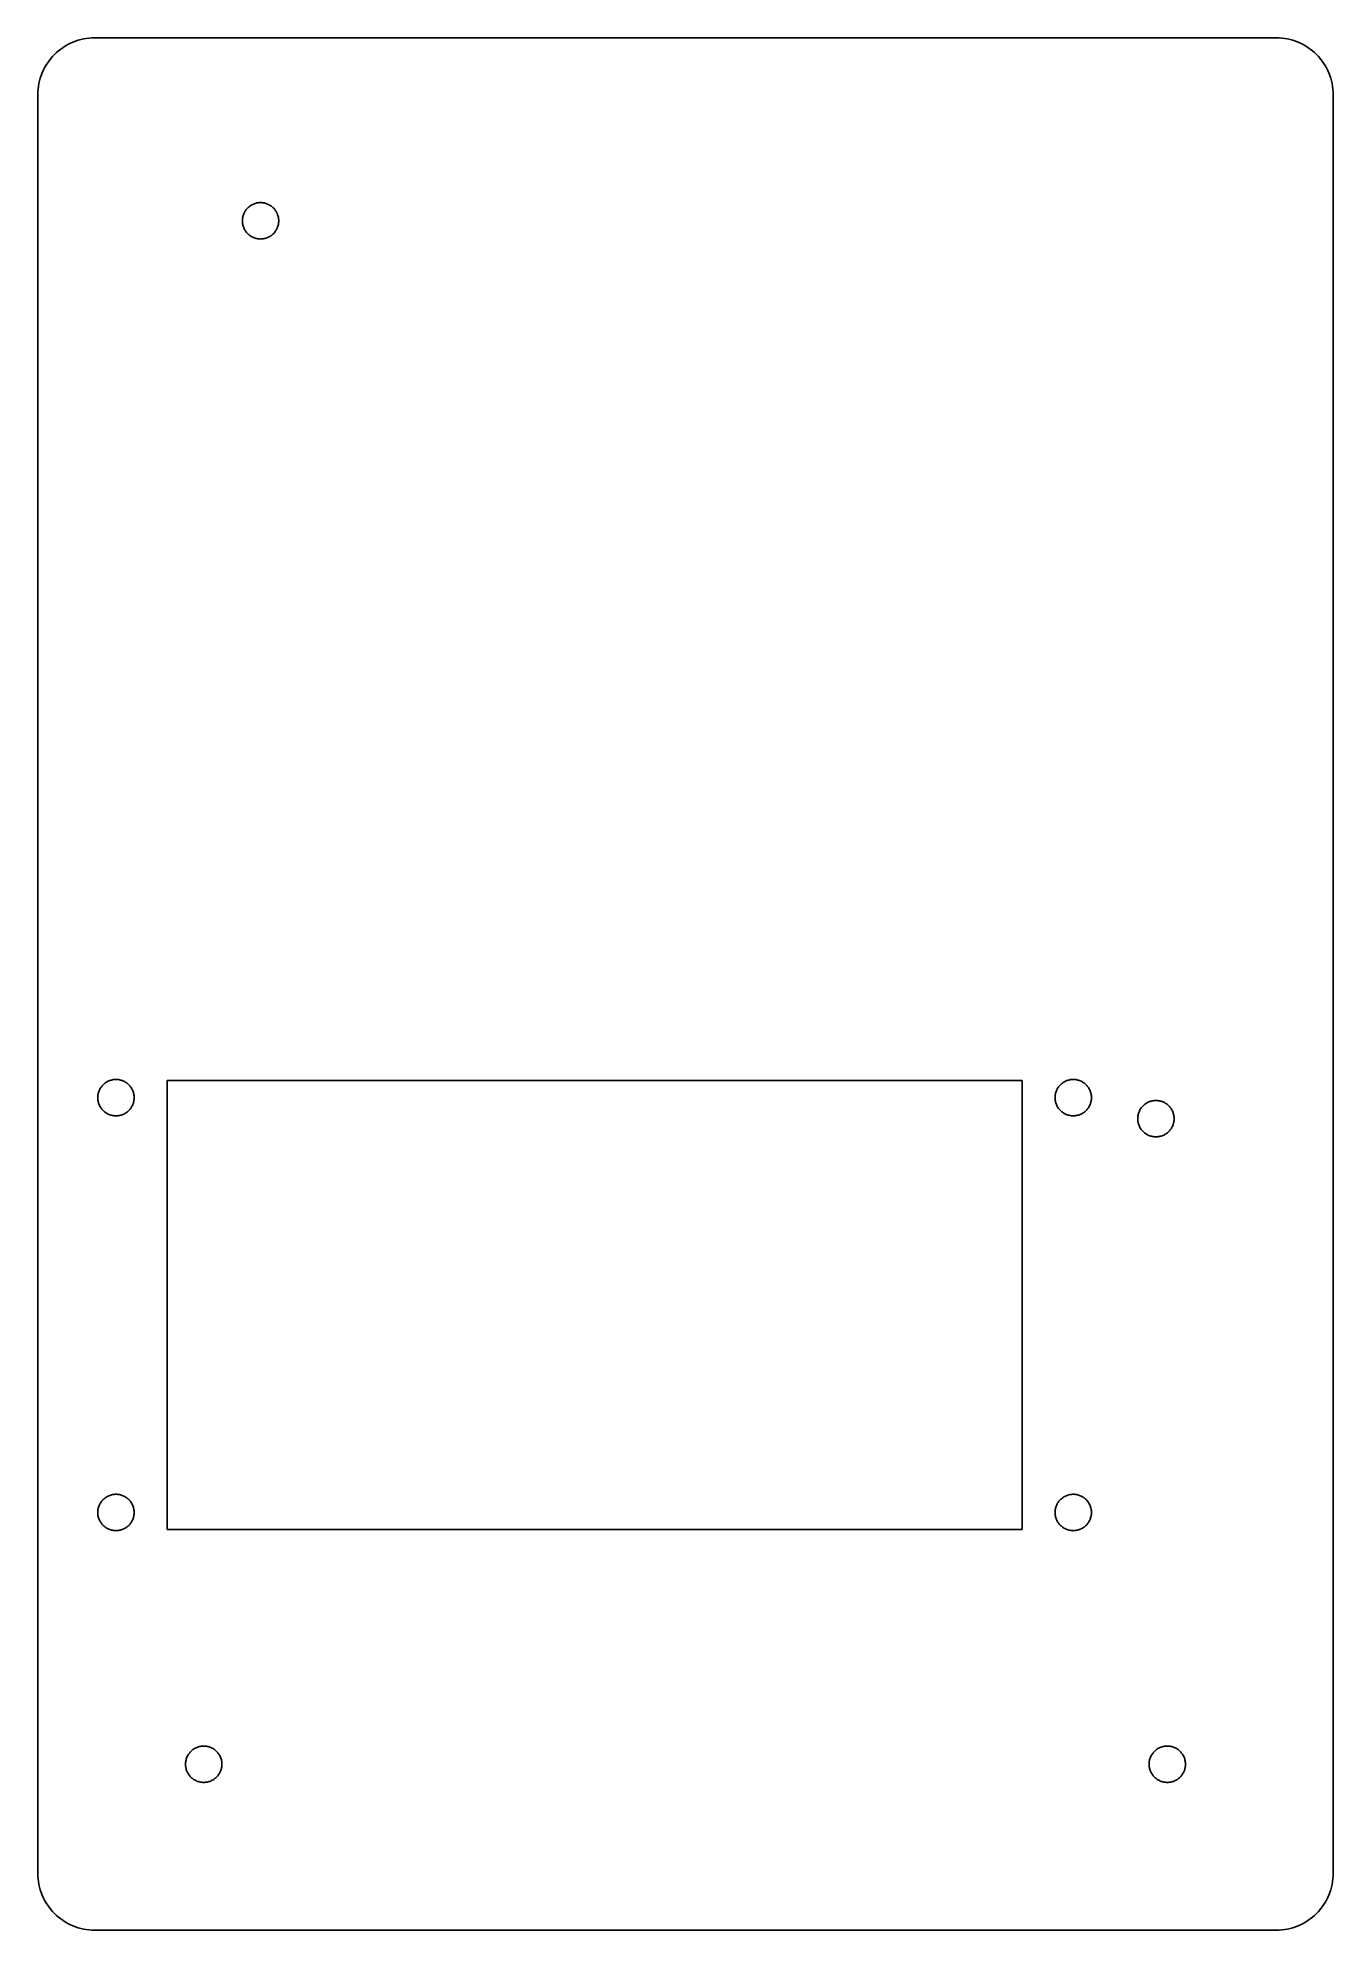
# Model space of a CAD drawing. Header units: metres. Extents: x -13 to 101, y -13 to 154.
import ezdxf

# ---------------------------------------------------------------- set-up
doc = ezdxf.new("R2010")
doc.units = ezdxf.units.M

msp = doc.modelspace()

# ---------------------------------------------------------------- linework, layer by layer
for p, q in [((-9.68445, 153.208), (-9.91341, 153.119)), ((-9.45142, 153.285), (-9.68445, 153.208)), ((-9.21489, 153.35), (-9.45142, 153.285)), ((-8.97545, 153.404), (-9.21489, 153.35)), ((-8.73364, 153.446), (-8.97545, 153.404)), ((-8.49008, 153.476), (-8.73364, 153.446)), ((-8.24533, 153.494), (-8.49008, 153.476)), ((-8, 153.5), (-8.24533, 153.494)), ((96, 153.5), (-8, 153.5)), ((96.2453, 153.494), (96, 153.5)), ((96.4901, 153.476), (96.2453, 153.494)), ((96.7336, 153.446), (96.4901, 153.476)), ((96.9754, 153.404), (96.7336, 153.446)), ((97.2149, 153.35), (96.9754, 153.404)), ((97.4514, 153.285), (97.2149, 153.35)), ((97.6844, 153.208), (97.4514, 153.285)), ((97.9134, 153.119), (97.6844, 153.208)), ((-11.8651, 151.672), (-12.016, 151.478)), ((-11.7047, 151.858), (-11.8651, 151.672)), ((-11.5355, 152.036), (-11.7047, 151.858)), ((-11.3578, 152.205), (-11.5355, 152.036)), ((-11.172, 152.365), (-11.3578, 152.205)), ((-10.9785, 152.516), (-11.172, 152.365)), ((-10.7778, 152.657), (-10.9785, 152.516)), ((-10.5705, 152.789), (-10.7778, 152.657)), ((-10.357, 152.91), (-10.5705, 152.789)), ((-10.1378, 153.02), (-10.357, 152.91)), ((-9.91341, 153.119), (-10.1378, 153.02)), ((98.1378, 153.02), (97.9134, 153.119)), ((98.357, 152.91), (98.1378, 153.02)), ((98.5705, 152.789), (98.357, 152.91)), ((98.7778, 152.657), (98.5705, 152.789)), ((98.9785, 152.516), (98.7778, 152.657)), ((99.172, 152.365), (98.9785, 152.516)), ((99.3578, 152.205), (99.172, 152.365)), ((99.5355, 152.036), (99.3578, 152.205)), ((99.7047, 151.858), (99.5355, 152.036)), ((99.8651, 151.672), (99.7047, 151.858)), ((100.016, 151.478), (99.8651, 151.672)), ((-12.7847, 149.951), (-12.8501, 149.715)), ((-12.7077, 150.184), (-12.7847, 149.951)), ((-12.6194, 150.413), (-12.7077, 150.184)), ((-12.5199, 150.638), (-12.6194, 150.413)), ((-12.4096, 150.857), (-12.5199, 150.638)), ((-12.2886, 151.071), (-12.4096, 150.857)), ((-12.1573, 151.278), (-12.2886, 151.071)), ((-12.016, 151.478), (-12.1573, 151.278)), ((100.157, 151.278), (100.016, 151.478)), ((100.289, 151.071), (100.157, 151.278)), ((100.41, 150.857), (100.289, 151.071)), ((100.52, 150.638), (100.41, 150.857)), ((100.619, 150.413), (100.52, 150.638)), ((100.708, 150.184), (100.619, 150.413)), ((100.785, 149.951), (100.708, 150.184)), ((100.85, 149.715), (100.785, 149.951)), ((-12.994, 148.745), (-13, 148.5)), ((-13, 148.5), (-13, -8)), ((-12.9759, 148.99), (-12.994, 148.745)), ((-12.9459, 149.234), (-12.9759, 148.99)), ((-12.9039, 149.475), (-12.9459, 149.234)), ((-12.8501, 149.715), (-12.9039, 149.475)), ((100.904, 149.475), (100.85, 149.715)), ((100.946, 149.234), (100.904, 149.475)), ((100.976, 148.99), (100.946, 149.234)), ((100.994, 148.745), (100.976, 148.99)), ((101, 148.5), (100.994, 148.745)), ((101, -8), (101, 148.5)), ((5.18892, 138.154), (5.22763, 138.223)), ((5.22763, 138.223), (5.26964, 138.289)), ((5.26964, 138.289), (5.31487, 138.353)), ((5.31487, 138.353), (5.36317, 138.415)), ((5.36317, 138.415), (5.41447, 138.474)), ((5.41447, 138.474), (5.46863, 138.531)), ((5.46863, 138.531), (5.5255, 138.586)), ((5.5255, 138.586), (5.58496, 138.637)), ((5.58496, 138.637), (5.64688, 138.685)), ((5.64688, 138.685), (5.71107, 138.73)), ((5.71107, 138.73), (5.77744, 138.772)), ((5.77744, 138.772), (5.84576, 138.811)), ((5.84576, 138.811), (5.91591, 138.846)), ((5.91591, 138.846), (5.9877, 138.878)), ((5.9877, 138.878), (6.06097, 138.906)), ((6.06097, 138.906), (6.13554, 138.931)), ((6.13554, 138.931), (6.21123, 138.952)), ((6.21123, 138.952), (6.28784, 138.969)), ((6.28784, 138.969), (6.36522, 138.983)), ((6.36522, 138.983), (6.44316, 138.992)), ((6.44316, 138.992), (6.52148, 138.998)), ((6.52148, 138.998), (6.59999, 139)), ((6.59999, 139), (6.6785, 138.998)), ((6.6785, 138.998), (6.75682, 138.992)), ((6.75682, 138.992), (6.83476, 138.983)), ((6.83476, 138.983), (6.91214, 138.969)), ((6.91214, 138.969), (6.98875, 138.952)), ((6.98875, 138.952), (7.06445, 138.931)), ((7.06445, 138.931), (7.13902, 138.906)), ((7.13902, 138.906), (7.21228, 138.878)), ((7.21228, 138.878), (7.28409, 138.846)), ((7.28409, 138.846), (7.35423, 138.811)), ((7.35423, 138.811), (7.42256, 138.772)), ((7.42256, 138.772), (7.48891, 138.73)), ((7.48891, 138.73), (7.55312, 138.685)), ((7.55312, 138.685), (7.61502, 138.637)), ((7.61502, 138.637), (7.67448, 138.586)), ((7.67448, 138.586), (7.73137, 138.531)), ((7.73137, 138.531), (7.78551, 138.474)), ((7.78551, 138.474), (7.83681, 138.415)), ((7.83681, 138.415), (7.88513, 138.353)), ((7.88513, 138.353), (7.93034, 138.289)), ((7.93034, 138.289), (7.97235, 138.223)), ((7.97235, 138.223), (8.01106, 138.154)), ((5, 137.4), (5.00192, 137.479)), ((5.00192, 137.321), (5, 137.4)), ((5.00192, 137.479), (5.00769, 137.557)), ((5.00769, 137.243), (5.00192, 137.321)), ((5.00769, 137.557), (5.0173, 137.635)), ((5.0173, 137.165), (5.00769, 137.243)), ((5.0173, 137.635), (5.03073, 137.712)), ((5.03073, 137.088), (5.0173, 137.165)), ((5.03073, 137.712), (5.04794, 137.789)), ((5.04794, 137.011), (5.03073, 137.088)), ((5.04794, 137.789), (5.06889, 137.864)), ((5.06889, 136.936), (5.04794, 137.011)), ((5.06889, 137.864), (5.09352, 137.939)), ((5.09352, 136.861), (5.06889, 136.936)), ((5.09352, 137.939), (5.12178, 138.012)), ((5.12178, 136.788), (5.09352, 136.861)), ((5.12178, 138.012), (5.15361, 138.084)), ((5.15361, 136.716), (5.12178, 136.788)), ((5.15361, 138.084), (5.18892, 138.154)), ((5.18892, 136.646), (5.15361, 136.716)), ((5.22763, 136.577), (5.18892, 136.646)), ((5.26964, 136.511), (5.22763, 136.577)), ((7.97235, 136.577), (7.93034, 136.511)), ((8.01106, 136.646), (7.97235, 136.577)), ((8.01106, 138.154), (8.04637, 138.084)), ((8.04637, 136.716), (8.01106, 136.646)), ((8.04637, 138.084), (8.0782, 138.012)), ((8.0782, 136.788), (8.04637, 136.716)), ((8.0782, 138.012), (8.10646, 137.939)), ((8.10646, 136.861), (8.0782, 136.788)), ((8.10646, 137.939), (8.1311, 137.864)), ((8.1311, 136.936), (8.10646, 136.861)), ((8.1311, 137.864), (8.15204, 137.789)), ((8.15204, 137.011), (8.1311, 136.936)), ((8.15204, 137.789), (8.16925, 137.712)), ((8.16925, 137.088), (8.15204, 137.011)), ((8.16925, 137.712), (8.18268, 137.635)), ((8.18268, 137.165), (8.16925, 137.088)), ((8.18268, 137.635), (8.19229, 137.557)), ((8.19229, 137.243), (8.18268, 137.165)), ((8.19229, 137.557), (8.19806, 137.479)), ((8.19806, 137.321), (8.19229, 137.243)), ((8.19806, 137.479), (8.2, 137.4)), ((8.2, 137.4), (8.19806, 137.321)), ((5.31487, 136.447), (5.26964, 136.511)), ((5.36317, 136.385), (5.31487, 136.447)), ((5.41447, 136.326), (5.36317, 136.385)), ((5.46863, 136.269), (5.41447, 136.326)), ((5.5255, 136.214), (5.46863, 136.269)), ((5.58496, 136.163), (5.5255, 136.214)), ((5.64688, 136.115), (5.58496, 136.163)), ((5.71107, 136.07), (5.64688, 136.115)), ((5.77744, 136.028), (5.71107, 136.07)), ((5.84576, 135.989), (5.77744, 136.028)), ((5.91591, 135.954), (5.84576, 135.989)), ((5.9877, 135.922), (5.91591, 135.954)), ((6.06097, 135.894), (5.9877, 135.922)), ((6.13554, 135.869), (6.06097, 135.894)), ((6.21123, 135.848), (6.13554, 135.869)), ((6.28784, 135.831), (6.21123, 135.848)), ((6.36522, 135.817), (6.28784, 135.831)), ((6.44316, 135.808), (6.36522, 135.817)), ((6.52148, 135.802), (6.44316, 135.808)), ((6.59999, 135.8), (6.52148, 135.802)), ((6.6785, 135.802), (6.59999, 135.8)), ((6.75682, 135.808), (6.6785, 135.802)), ((6.83476, 135.817), (6.75682, 135.808)), ((6.91214, 135.831), (6.83476, 135.817)), ((6.98875, 135.848), (6.91214, 135.831)), ((7.06445, 135.869), (6.98875, 135.848)), ((7.13902, 135.894), (7.06445, 135.869)), ((7.21228, 135.922), (7.13902, 135.894)), ((7.28409, 135.954), (7.21228, 135.922)), ((7.35423, 135.989), (7.28409, 135.954)), ((7.42256, 136.028), (7.35423, 135.989)), ((7.48891, 136.07), (7.42256, 136.028)), ((7.55312, 136.115), (7.48891, 136.07)), ((7.61502, 136.163), (7.55312, 136.115)), ((7.67448, 136.214), (7.61502, 136.163)), ((7.73137, 136.269), (7.67448, 136.214)), ((7.78551, 136.326), (7.73137, 136.269)), ((7.83681, 136.385), (7.78551, 136.326)), ((7.88513, 136.447), (7.83681, 136.385)), ((7.93034, 136.511), (7.88513, 136.447)), ((-7.0139, 61.5803), (-6.94756, 61.6224)), ((-6.94756, 61.6224), (-6.87923, 61.6611)), ((-6.87923, 61.6611), (-6.80908, 61.6964)), ((-6.80908, 61.6964), (-6.73729, 61.7282)), ((-6.73729, 61.7282), (-6.66402, 61.7565)), ((-6.66402, 61.7565), (-6.58945, 61.7811)), ((-6.58945, 61.7811), (-6.51376, 61.802)), ((-6.51376, 61.802), (-6.43713, 61.8192)), ((-6.43713, 61.8192), (-6.35976, 61.8327)), ((-6.35976, 61.8327), (-6.28181, 61.8423)), ((-6.28181, 61.8423), (-6.20351, 61.8481)), ((-6.20351, 61.8481), (-6.125, 61.85)), ((-6.125, 61.85), (-6.04648, 61.8481)), ((-6.04648, 61.8481), (-5.96817, 61.8423)), ((-5.96817, 61.8423), (-5.89023, 61.8327)), ((-5.89023, 61.8327), (-5.81285, 61.8192)), ((-5.81285, 61.8192), (-5.73622, 61.802)), ((-5.73622, 61.802), (-5.66054, 61.7811)), ((-5.66054, 61.7811), (-5.58597, 61.7565)), ((-5.58597, 61.7565), (-5.5127, 61.7282)), ((-5.5127, 61.7282), (-5.4409, 61.6964)), ((-5.4409, 61.6964), (-5.37076, 61.6611)), ((-5.37076, 61.6611), (-5.30243, 61.6224)), ((-5.30243, 61.6224), (-5.23608, 61.5803)), ((-1.625, 22.25), (-1.625, 61.75)), ((-1.625, 61.75), (73.625, 61.75)), ((73.625, 61.75), (73.625, 22.25)), ((77.2361, 61.5803), (77.3024, 61.6224)), ((77.3024, 61.6224), (77.3708, 61.6611)), ((77.3708, 61.6611), (77.4409, 61.6964)), ((77.4409, 61.6964), (77.5127, 61.7282)), ((77.5127, 61.7282), (77.586, 61.7565)), ((77.586, 61.7565), (77.6605, 61.7811)), ((77.6605, 61.7811), (77.7362, 61.802)), ((77.7362, 61.802), (77.8129, 61.8192)), ((77.8129, 61.8192), (77.8902, 61.8327)), ((77.8902, 61.8327), (77.9682, 61.8423)), ((77.9682, 61.8423), (78.0465, 61.8481)), ((78.0465, 61.8481), (78.125, 61.85)), ((78.125, 61.85), (78.2035, 61.8481)), ((78.2035, 61.8481), (78.2818, 61.8423)), ((78.2818, 61.8423), (78.3598, 61.8327)), ((78.3598, 61.8327), (78.4371, 61.8192)), ((78.4371, 61.8192), (78.5138, 61.802)), ((78.5138, 61.802), (78.5894, 61.7811)), ((78.5894, 61.7811), (78.664, 61.7565)), ((78.664, 61.7565), (78.7373, 61.7282)), ((78.7373, 61.7282), (78.8091, 61.6964)), ((78.8091, 61.6964), (78.8792, 61.6611)), ((78.8792, 61.6611), (78.9476, 61.6224)), ((78.9476, 61.6224), (79.0139, 61.5803)), ((-7.72499, 60.25), (-7.72307, 60.3285)), ((-7.72307, 60.1715), (-7.72499, 60.25)), ((-7.72307, 60.3285), (-7.71729, 60.4068)), ((-7.71729, 60.0932), (-7.72307, 60.1715)), ((-7.71729, 60.4068), (-7.70767, 60.4848)), ((-7.70767, 60.0152), (-7.71729, 60.0932)), ((-7.70767, 60.4848), (-7.69424, 60.5621)), ((-7.69424, 59.9379), (-7.70767, 60.0152)), ((-7.69424, 60.5621), (-7.67705, 60.6388)), ((-7.67705, 60.6388), (-7.6561, 60.7144)), ((-7.6561, 60.7144), (-7.63147, 60.789)), ((-7.63147, 60.789), (-7.6032, 60.8623)), ((-7.6032, 60.8623), (-7.57138, 60.9341)), ((-7.57138, 60.9341), (-7.53607, 61.0042)), ((-7.53607, 61.0042), (-7.49736, 61.0726)), ((-7.49736, 61.0726), (-7.45534, 61.1389)), ((-7.45534, 61.1389), (-7.41013, 61.2031)), ((-7.41013, 61.2031), (-7.36182, 61.265)), ((-7.36182, 61.265), (-7.31052, 61.3245)), ((-7.31052, 61.3245), (-7.25636, 61.3814)), ((-7.25636, 61.3814), (-7.19949, 61.4355)), ((-7.19949, 61.4355), (-7.14001, 61.4868)), ((-7.14001, 61.4868), (-7.07811, 61.5351)), ((-7.07811, 61.5351), (-7.0139, 61.5803)), ((-5.23608, 61.5803), (-5.17188, 61.5351)), ((-5.17188, 61.5351), (-5.10997, 61.4868)), ((-5.10997, 61.4868), (-5.05049, 61.4355)), ((-5.05049, 61.4355), (-4.99362, 61.3814)), ((-4.99362, 61.3814), (-4.93947, 61.3245)), ((-4.93947, 61.3245), (-4.88817, 61.265)), ((-4.88817, 61.265), (-4.83986, 61.2031)), ((-4.83986, 61.2031), (-4.79465, 61.1389)), ((-4.79465, 61.1389), (-4.75262, 61.0726)), ((-4.75262, 61.0726), (-4.71391, 61.0042)), ((-4.71391, 61.0042), (-4.6786, 60.9341)), ((-4.6786, 60.9341), (-4.64679, 60.8623)), ((-4.64679, 60.8623), (-4.61852, 60.789)), ((-4.61852, 60.789), (-4.59389, 60.7144)), ((-4.59389, 60.7144), (-4.57294, 60.6388)), ((-4.57294, 60.6388), (-4.55574, 60.5621)), ((-4.55574, 60.5621), (-4.54231, 60.4848)), ((-4.54231, 60.0152), (-4.55574, 59.9379)), ((-4.54231, 60.4848), (-4.5327, 60.4068)), ((-4.5327, 60.0932), (-4.54231, 60.0152)), ((-4.5327, 60.4068), (-4.52692, 60.3285)), ((-4.52692, 60.1715), (-4.5327, 60.0932)), ((-4.52692, 60.3285), (-4.52499, 60.25)), ((-4.52499, 60.25), (-4.52692, 60.1715)), ((76.525, 60.25), (76.5269, 60.3285)), ((76.5269, 60.1715), (76.525, 60.25)), ((76.5269, 60.3285), (76.5327, 60.4068)), ((76.5327, 60.0932), (76.5269, 60.1715)), ((76.5327, 60.4068), (76.5423, 60.4848)), ((76.5423, 60.0152), (76.5327, 60.0932)), ((76.5423, 60.4848), (76.5557, 60.5621)), ((76.5557, 59.9379), (76.5423, 60.0152)), ((76.5557, 60.5621), (76.5729, 60.6388)), ((76.5729, 60.6388), (76.5939, 60.7144)), ((76.5939, 60.7144), (76.6185, 60.789)), ((76.6185, 60.789), (76.6468, 60.8623)), ((76.6468, 60.8623), (76.6786, 60.9341)), ((76.6786, 60.9341), (76.7139, 61.0042)), ((76.7139, 61.0042), (76.7526, 61.0726)), ((76.7526, 61.0726), (76.7946, 61.1389)), ((76.7946, 61.1389), (76.8399, 61.2031)), ((76.8399, 61.2031), (76.8882, 61.265)), ((76.8882, 61.265), (76.9395, 61.3245)), ((76.9395, 61.3245), (76.9936, 61.3814)), ((76.9936, 61.3814), (77.0505, 61.4355)), ((77.0505, 61.4355), (77.11, 61.4868)), ((77.11, 61.4868), (77.1719, 61.5351)), ((77.1719, 61.5351), (77.2361, 61.5803)), ((79.0139, 61.5803), (79.0781, 61.5351)), ((79.0781, 61.5351), (79.14, 61.4868)), ((79.14, 61.4868), (79.1995, 61.4355)), ((79.1995, 61.4355), (79.2564, 61.3814)), ((79.2564, 61.3814), (79.3105, 61.3245)), ((79.3105, 61.3245), (79.3618, 61.265)), ((79.3618, 61.265), (79.4101, 61.2031)), ((79.4101, 61.2031), (79.4553, 61.1389)), ((79.4553, 61.1389), (79.4974, 61.0726)), ((79.4974, 61.0726), (79.5361, 61.0042)), ((79.5361, 61.0042), (79.5714, 60.9341)), ((79.5714, 60.9341), (79.6032, 60.8623)), ((79.6032, 60.8623), (79.6315, 60.789)), ((79.6315, 60.789), (79.6561, 60.7144)), ((79.6561, 60.7144), (79.677, 60.6388)), ((79.677, 60.6388), (79.6942, 60.5621)), ((79.6942, 60.5621), (79.7077, 60.4848)), ((79.7077, 60.0152), (79.6942, 59.9379)), ((79.7077, 60.4848), (79.7173, 60.4068)), ((79.7173, 60.0932), (79.7077, 60.0152)), ((79.7173, 60.4068), (79.7231, 60.3285)), ((79.7231, 60.1715), (79.7173, 60.0932)), ((79.7231, 60.3285), (79.725, 60.25)), ((79.725, 60.25), (79.7231, 60.1715)), ((84.9355, 59.9311), (85.0112, 59.952)), ((85.0112, 59.952), (85.0878, 59.9693)), ((85.0878, 59.9693), (85.1652, 59.9827)), ((85.1652, 59.9827), (85.2432, 59.9923)), ((85.2432, 59.9923), (85.3215, 59.9981)), ((85.3215, 59.9981), (85.4, 60)), ((85.4, 60), (85.4785, 59.9981)), ((85.4785, 59.9981), (85.5568, 59.9923)), ((85.5568, 59.9923), (85.6348, 59.9827)), ((85.6348, 59.9827), (85.7121, 59.9693)), ((85.7121, 59.9693), (85.7888, 59.952)), ((85.7888, 59.952), (85.8644, 59.9311)), ((-7.67705, 59.8612), (-7.69424, 59.9379)), ((-7.6561, 59.7855), (-7.67705, 59.8612)), ((-7.63147, 59.711), (-7.6561, 59.7855)), ((-7.6032, 59.6377), (-7.63147, 59.711)), ((-7.57138, 59.5659), (-7.6032, 59.6377)), ((-7.53607, 59.4958), (-7.57138, 59.5659)), ((-7.49736, 59.4274), (-7.53607, 59.4958)), ((-7.45534, 59.3611), (-7.49736, 59.4274)), ((-7.41013, 59.2969), (-7.45534, 59.3611)), ((-7.36182, 59.235), (-7.41013, 59.2969)), ((-7.31052, 59.1755), (-7.36182, 59.235)), ((-7.25636, 59.1186), (-7.31052, 59.1755)), ((-7.19949, 59.0645), (-7.25636, 59.1186)), ((-7.14001, 59.0132), (-7.19949, 59.0645)), ((-7.07811, 58.9649), (-7.14001, 59.0132)), ((-7.0139, 58.9196), (-7.07811, 58.9649)), ((-6.94756, 58.8776), (-7.0139, 58.9196)), ((-6.87923, 58.8389), (-6.94756, 58.8776)), ((-6.80908, 58.8036), (-6.87923, 58.8389)), ((-6.73729, 58.7718), (-6.80908, 58.8036)), ((-6.66402, 58.7435), (-6.73729, 58.7718)), ((-6.58945, 58.7189), (-6.66402, 58.7435)), ((-6.51376, 58.6979), (-6.58945, 58.7189)), ((-6.43713, 58.6807), (-6.51376, 58.6979)), ((-6.35976, 58.6673), (-6.43713, 58.6807)), ((-6.28181, 58.6577), (-6.35976, 58.6673)), ((-6.20351, 58.6519), (-6.28181, 58.6577)), ((-6.125, 58.65), (-6.20351, 58.6519)), ((-6.04648, 58.6519), (-6.125, 58.65)), ((-5.96817, 58.6577), (-6.04648, 58.6519)), ((-5.89023, 58.6673), (-5.96817, 58.6577)), ((-5.81285, 58.6807), (-5.89023, 58.6673)), ((-5.73622, 58.6979), (-5.81285, 58.6807)), ((-5.66054, 58.7189), (-5.73622, 58.6979)), ((-5.58597, 58.7435), (-5.66054, 58.7189)), ((-5.5127, 58.7718), (-5.58597, 58.7435)), ((-5.4409, 58.8036), (-5.5127, 58.7718)), ((-5.37076, 58.8389), (-5.4409, 58.8036)), ((-5.30243, 58.8776), (-5.37076, 58.8389)), ((-5.23608, 58.9196), (-5.30243, 58.8776)), ((-5.17188, 58.9649), (-5.23608, 58.9196)), ((-5.10997, 59.0132), (-5.17188, 58.9649)), ((-5.05049, 59.0645), (-5.10997, 59.0132)), ((-4.99362, 59.1186), (-5.05049, 59.0645)), ((-4.93947, 59.1755), (-4.99362, 59.1186)), ((-4.88817, 59.235), (-4.93947, 59.1755)), ((-4.83986, 59.2969), (-4.88817, 59.235)), ((-4.79465, 59.3611), (-4.83986, 59.2969)), ((-4.75262, 59.4274), (-4.79465, 59.3611)), ((-4.71391, 59.4958), (-4.75262, 59.4274)), ((-4.6786, 59.5659), (-4.71391, 59.4958)), ((-4.64679, 59.6377), (-4.6786, 59.5659)), ((-4.61852, 59.711), (-4.64679, 59.6377)), ((-4.59389, 59.7855), (-4.61852, 59.711)), ((-4.57294, 59.8612), (-4.59389, 59.7855)), ((-4.55574, 59.9379), (-4.57294, 59.8612)), ((76.5729, 59.8612), (76.5557, 59.9379)), ((76.5939, 59.7855), (76.5729, 59.8612)), ((76.6185, 59.711), (76.5939, 59.7855)), ((76.6468, 59.6377), (76.6185, 59.711)), ((76.6786, 59.5659), (76.6468, 59.6377)), ((76.7139, 59.4958), (76.6786, 59.5659)), ((76.7526, 59.4274), (76.7139, 59.4958)), ((76.7946, 59.3611), (76.7526, 59.4274)), ((76.8399, 59.2969), (76.7946, 59.3611)), ((76.8882, 59.235), (76.8399, 59.2969)), ((76.9395, 59.1755), (76.8882, 59.235)), ((76.9936, 59.1186), (76.9395, 59.1755)), ((77.0505, 59.0645), (76.9936, 59.1186)), ((77.11, 59.0132), (77.0505, 59.0645)), ((77.1719, 58.9649), (77.11, 59.0132)), ((77.2361, 58.9196), (77.1719, 58.9649)), ((77.3024, 58.8776), (77.2361, 58.9196)), ((77.3708, 58.8389), (77.3024, 58.8776)), ((77.4409, 58.8036), (77.3708, 58.8389)), ((77.5127, 58.7718), (77.4409, 58.8036)), ((77.586, 58.7435), (77.5127, 58.7718)), ((77.6605, 58.7189), (77.586, 58.7435)), ((77.7362, 58.6979), (77.6605, 58.7189)), ((77.8129, 58.6807), (77.7362, 58.6979)), ((77.8902, 58.6673), (77.8129, 58.6807)), ((77.9682, 58.6577), (77.8902, 58.6673)), ((78.0465, 58.6519), (77.9682, 58.6577)), ((78.125, 58.65), (78.0465, 58.6519)), ((78.2035, 58.6519), (78.125, 58.65)), ((78.2818, 58.6577), (78.2035, 58.6519)), ((78.3598, 58.6673), (78.2818, 58.6577)), ((78.4371, 58.6807), (78.3598, 58.6673)), ((78.5138, 58.6979), (78.4371, 58.6807)), ((78.5894, 58.7189), (78.5138, 58.6979)), ((78.664, 58.7435), (78.5894, 58.7189)), ((78.7373, 58.7718), (78.664, 58.7435)), ((78.8091, 58.8036), (78.7373, 58.7718)), ((78.8792, 58.8389), (78.8091, 58.8036)), ((78.9476, 58.8776), (78.8792, 58.8389)), ((79.0139, 58.9196), (78.9476, 58.8776)), ((79.0781, 58.9649), (79.0139, 58.9196)), ((79.14, 59.0132), (79.0781, 58.9649)), ((79.1995, 59.0645), (79.14, 59.0132)), ((79.2564, 59.1186), (79.1995, 59.0645)), ((79.3105, 59.1755), (79.2564, 59.1186)), ((79.3618, 59.235), (79.3105, 59.1755)), ((79.4101, 59.2969), (79.3618, 59.235)), ((79.4553, 59.3611), (79.4101, 59.2969)), ((79.4974, 59.4274), (79.4553, 59.3611)), ((79.5361, 59.4958), (79.4974, 59.4274)), ((79.5714, 59.5659), (79.5361, 59.4958)), ((79.6032, 59.6377), (79.5714, 59.5659)), ((79.6315, 59.711), (79.6032, 59.6377)), ((79.6561, 59.7855), (79.6315, 59.711)), ((79.677, 59.8612), (79.6561, 59.7855)), ((79.6942, 59.9379), (79.677, 59.8612)), ((83.8, 58.4), (83.8019, 58.4785)), ((83.8019, 58.3215), (83.8, 58.4)), ((83.8019, 58.4785), (83.8077, 58.5568)), ((83.8077, 58.2432), (83.8019, 58.3215)), ((83.8077, 58.5568), (83.8173, 58.6348)), ((83.8173, 58.6348), (83.8307, 58.7121)), ((83.8307, 58.7121), (83.8479, 58.7888)), ((83.8479, 58.7888), (83.8689, 58.8644)), ((83.8689, 58.8644), (83.8935, 58.939)), ((83.8935, 58.939), (83.9218, 59.0123)), ((83.9218, 59.0123), (83.9536, 59.0841)), ((83.9536, 59.0841), (83.9889, 59.1542)), ((83.9889, 59.1542), (84.0276, 59.2225)), ((84.0276, 59.2225), (84.0696, 59.2889)), ((84.0696, 59.2889), (84.1149, 59.3531)), ((84.1149, 59.3531), (84.1632, 59.415)), ((84.1632, 59.415), (84.2145, 59.4745)), ((84.2145, 59.4745), (84.2686, 59.5314)), ((84.2686, 59.5314), (84.3255, 59.5855)), ((84.3255, 59.5855), (84.385, 59.6368)), ((84.385, 59.6368), (84.4469, 59.6851)), ((84.4469, 59.6851), (84.5111, 59.7303)), ((84.5111, 59.7303), (84.5774, 59.7724)), ((84.5774, 59.7724), (84.6458, 59.8111)), ((84.6458, 59.8111), (84.7159, 59.8464)), ((84.7159, 59.8464), (84.7877, 59.8782)), ((84.7877, 59.8782), (84.861, 59.9065)), ((84.861, 59.9065), (84.9355, 59.9311)), ((85.8644, 59.9311), (85.939, 59.9065)), ((85.939, 59.9065), (86.0123, 59.8782)), ((86.0123, 59.8782), (86.0841, 59.8464)), ((86.0841, 59.8464), (86.1542, 59.8111)), ((86.1542, 59.8111), (86.2225, 59.7724)), ((86.2225, 59.7724), (86.2889, 59.7303)), ((86.2889, 59.7303), (86.3531, 59.6851)), ((86.3531, 59.6851), (86.415, 59.6368)), ((86.415, 59.6368), (86.4745, 59.5855)), ((86.4745, 59.5855), (86.5314, 59.5314)), ((86.5314, 59.5314), (86.5855, 59.4745)), ((86.5855, 59.4745), (86.6368, 59.415)), ((86.6368, 59.415), (86.6851, 59.3531)), ((86.6851, 59.3531), (86.7303, 59.2889)), ((86.7303, 59.2889), (86.7724, 59.2225)), ((86.7724, 59.2225), (86.8111, 59.1542)), ((86.8111, 59.1542), (86.8464, 59.0841)), ((86.8464, 59.0841), (86.8782, 59.0123)), ((86.8782, 59.0123), (86.9065, 58.939)), ((86.9065, 58.939), (86.9311, 58.8644)), ((86.9311, 58.8644), (86.952, 58.7888)), ((86.952, 58.7888), (86.9693, 58.7121)), ((86.9693, 58.7121), (86.9827, 58.6348)), ((86.9827, 58.6348), (86.9923, 58.5568)), ((86.9923, 58.5568), (86.9981, 58.4785)), ((86.9981, 58.3215), (86.9923, 58.2432)), ((86.9981, 58.4785), (87, 58.4)), ((87, 58.4), (86.9981, 58.3215)), ((83.8173, 58.1652), (83.8077, 58.2432)), ((83.8307, 58.0878), (83.8173, 58.1652)), ((83.8479, 58.0112), (83.8307, 58.0878)), ((83.8689, 57.9355), (83.8479, 58.0112)), ((83.8935, 57.861), (83.8689, 57.9355)), ((83.9218, 57.7877), (83.8935, 57.861)), ((83.9536, 57.7159), (83.9218, 57.7877)), ((83.9889, 57.6458), (83.9536, 57.7159)), ((84.0276, 57.5774), (83.9889, 57.6458)), ((84.0696, 57.5111), (84.0276, 57.5774)), ((84.1149, 57.4469), (84.0696, 57.5111)), ((84.1632, 57.385), (84.1149, 57.4469)), ((84.2145, 57.3255), (84.1632, 57.385)), ((84.2686, 57.2686), (84.2145, 57.3255)), ((84.3255, 57.2145), (84.2686, 57.2686)), ((84.385, 57.1632), (84.3255, 57.2145)), ((84.4469, 57.1149), (84.385, 57.1632)), ((84.5111, 57.0696), (84.4469, 57.1149)), ((84.5774, 57.0276), (84.5111, 57.0696)), ((84.6458, 56.9889), (84.5774, 57.0276)), ((84.7159, 56.9536), (84.6458, 56.9889)), ((84.7877, 56.9218), (84.7159, 56.9536)), ((84.861, 56.8935), (84.7877, 56.9218)), ((84.9355, 56.8689), (84.861, 56.8935)), ((85.0112, 56.8479), (84.9355, 56.8689)), ((85.0878, 56.8307), (85.0112, 56.8479)), ((85.1652, 56.8173), (85.0878, 56.8307)), ((85.2432, 56.8077), (85.1652, 56.8173)), ((85.3215, 56.8019), (85.2432, 56.8077)), ((85.4, 56.8), (85.3215, 56.8019)), ((85.4785, 56.8019), (85.4, 56.8)), ((85.5568, 56.8077), (85.4785, 56.8019)), ((85.6348, 56.8173), (85.5568, 56.8077)), ((85.7121, 56.8307), (85.6348, 56.8173)), ((85.7888, 56.8479), (85.7121, 56.8307)), ((85.8644, 56.8689), (85.7888, 56.8479)), ((85.939, 56.8935), (85.8644, 56.8689)), ((86.0123, 56.9218), (85.939, 56.8935)), ((86.0841, 56.9536), (86.0123, 56.9218)), ((86.1542, 56.9889), (86.0841, 56.9536)), ((86.2225, 57.0276), (86.1542, 56.9889)), ((86.2889, 57.0696), (86.2225, 57.0276)), ((86.3531, 57.1149), (86.2889, 57.0696)), ((86.415, 57.1632), (86.3531, 57.1149)), ((86.4745, 57.2145), (86.415, 57.1632)), ((86.5314, 57.2686), (86.4745, 57.2145)), ((86.5855, 57.3255), (86.5314, 57.2686)), ((86.6368, 57.385), (86.5855, 57.3255)), ((86.6851, 57.4469), (86.6368, 57.385)), ((86.7303, 57.5111), (86.6851, 57.4469)), ((86.7724, 57.5774), (86.7303, 57.5111)), ((86.8111, 57.6458), (86.7724, 57.5774)), ((86.8464, 57.7159), (86.8111, 57.6458)), ((86.8782, 57.7877), (86.8464, 57.7159)), ((86.9065, 57.861), (86.8782, 57.7877)), ((86.9311, 57.9355), (86.9065, 57.861)), ((86.952, 58.0112), (86.9311, 57.9355)), ((86.9693, 58.0878), (86.952, 58.0112)), ((86.9827, 58.1652), (86.9693, 58.0878)), ((86.9923, 58.2432), (86.9827, 58.1652)), ((-7.19949, 24.9355), (-7.14001, 24.9868)), ((-7.14001, 24.9868), (-7.07811, 25.0351)), ((-7.07811, 25.0351), (-7.0139, 25.0804)), ((-7.0139, 25.0804), (-6.94756, 25.1224)), ((-6.94756, 25.1224), (-6.87923, 25.1611)), ((-6.87923, 25.1611), (-6.80908, 25.1964)), ((-6.80908, 25.1964), (-6.73729, 25.2282)), ((-6.73729, 25.2282), (-6.66402, 25.2565)), ((-6.66402, 25.2565), (-6.58945, 25.2811)), ((-6.58945, 25.2811), (-6.51376, 25.3021)), ((-6.51376, 25.3021), (-6.43713, 25.3193)), ((-6.43713, 25.3193), (-6.35976, 25.3327)), ((-6.35976, 25.3327), (-6.28181, 25.3423)), ((-6.28181, 25.3423), (-6.20351, 25.3481)), ((-6.20351, 25.3481), (-6.125, 25.35)), ((-6.125, 25.35), (-6.04648, 25.3481)), ((-6.04648, 25.3481), (-5.96817, 25.3423)), ((-5.96817, 25.3423), (-5.89023, 25.3327)), ((-5.89023, 25.3327), (-5.81285, 25.3193)), ((-5.81285, 25.3193), (-5.73622, 25.3021)), ((-5.73622, 25.3021), (-5.66054, 25.2811)), ((-5.66054, 25.2811), (-5.58597, 25.2565)), ((-5.58597, 25.2565), (-5.5127, 25.2282)), ((-5.5127, 25.2282), (-5.4409, 25.1964)), ((-5.4409, 25.1964), (-5.37076, 25.1611)), ((-5.37076, 25.1611), (-5.30243, 25.1224)), ((-5.30243, 25.1224), (-5.23608, 25.0804)), ((-5.23608, 25.0804), (-5.17188, 25.0351)), ((-5.17188, 25.0351), (-5.10997, 24.9868)), ((-5.10997, 24.9868), (-5.05049, 24.9355)), ((77.0505, 24.9355), (77.11, 24.9868)), ((77.11, 24.9868), (77.1719, 25.0351)), ((77.1719, 25.0351), (77.2361, 25.0804)), ((77.2361, 25.0804), (77.3024, 25.1224)), ((77.3024, 25.1224), (77.3708, 25.1611)), ((77.3708, 25.1611), (77.4409, 25.1964)), ((77.4409, 25.1964), (77.5127, 25.2282)), ((77.5127, 25.2282), (77.586, 25.2565)), ((77.586, 25.2565), (77.6605, 25.2811)), ((77.6605, 25.2811), (77.7362, 25.3021)), ((77.7362, 25.3021), (77.8129, 25.3193)), ((77.8129, 25.3193), (77.8902, 25.3327)), ((77.8902, 25.3327), (77.9682, 25.3423)), ((77.9682, 25.3423), (78.0465, 25.3481)), ((78.0465, 25.3481), (78.125, 25.35)), ((78.125, 25.35), (78.2035, 25.3481)), ((78.2035, 25.3481), (78.2818, 25.3423)), ((78.2818, 25.3423), (78.3598, 25.3327)), ((78.3598, 25.3327), (78.4371, 25.3193)), ((78.4371, 25.3193), (78.5138, 25.3021)), ((78.5138, 25.3021), (78.5894, 25.2811)), ((78.5894, 25.2811), (78.664, 25.2565)), ((78.664, 25.2565), (78.7373, 25.2282)), ((78.7373, 25.2282), (78.8091, 25.1964)), ((78.8091, 25.1964), (78.8792, 25.1611)), ((78.8792, 25.1611), (78.9476, 25.1224)), ((78.9476, 25.1224), (79.0139, 25.0804)), ((79.0139, 25.0804), (79.0781, 25.0351)), ((79.0781, 25.0351), (79.14, 24.9868)), ((79.14, 24.9868), (79.1995, 24.9355)), ((-7.72499, 23.75), (-7.72307, 23.8285)), ((-7.72307, 23.6715), (-7.72499, 23.75)), ((-7.72307, 23.8285), (-7.71729, 23.9068)), ((-7.71729, 23.5932), (-7.72307, 23.6715)), ((-7.71729, 23.9068), (-7.70767, 23.9848)), ((-7.70767, 23.5152), (-7.71729, 23.5932)), ((-7.70767, 23.9848), (-7.69424, 24.0621)), ((-7.69424, 23.4379), (-7.70767, 23.5152)), ((-7.69424, 24.0621), (-7.67705, 24.1388)), ((-7.67705, 23.3612), (-7.69424, 23.4379)), ((-7.67705, 24.1388), (-7.6561, 24.2145)), ((-7.6561, 23.2856), (-7.67705, 23.3612)), ((-7.6561, 24.2145), (-7.63147, 24.289)), ((-7.63147, 24.289), (-7.6032, 24.3623)), ((-7.6032, 24.3623), (-7.57138, 24.4341)), ((-7.57138, 24.4341), (-7.53607, 24.5042)), ((-7.53607, 24.5042), (-7.49736, 24.5726)), ((-7.49736, 24.5726), (-7.45534, 24.6389)), ((-7.45534, 24.6389), (-7.41013, 24.7031)), ((-7.41013, 24.7031), (-7.36182, 24.765)), ((-7.36182, 24.765), (-7.31052, 24.8245)), ((-7.31052, 24.8245), (-7.25636, 24.8814)), ((-7.25636, 24.8814), (-7.19949, 24.9355)), ((-5.05049, 24.9355), (-4.99362, 24.8814)), ((-4.99362, 24.8814), (-4.93947, 24.8245)), ((-4.93947, 24.8245), (-4.88817, 24.765)), ((-4.88817, 24.765), (-4.83986, 24.7031)), ((-4.83986, 24.7031), (-4.79465, 24.6389)), ((-4.79465, 24.6389), (-4.75262, 24.5726)), ((-4.75262, 24.5726), (-4.71391, 24.5042)), ((-4.71391, 24.5042), (-4.6786, 24.4341)), ((-4.6786, 24.4341), (-4.64679, 24.3623)), ((-4.64679, 24.3623), (-4.61852, 24.289)), ((-4.61852, 24.289), (-4.59389, 24.2145)), ((-4.59389, 24.2145), (-4.57294, 24.1388)), ((-4.57294, 23.3612), (-4.59389, 23.2856)), ((-4.57294, 24.1388), (-4.55574, 24.0621)), ((-4.55574, 23.4379), (-4.57294, 23.3612)), ((-4.55574, 24.0621), (-4.54231, 23.9848)), ((-4.54231, 23.5152), (-4.55574, 23.4379)), ((-4.54231, 23.9848), (-4.5327, 23.9068)), ((-4.5327, 23.5932), (-4.54231, 23.5152)), ((-4.5327, 23.9068), (-4.52692, 23.8285)), ((-4.52692, 23.6715), (-4.5327, 23.5932)), ((-4.52692, 23.8285), (-4.52499, 23.75)), ((-4.52499, 23.75), (-4.52692, 23.6715)), ((76.525, 23.75), (76.5269, 23.8285)), ((76.5269, 23.6715), (76.525, 23.75)), ((76.5269, 23.8285), (76.5327, 23.9068)), ((76.5327, 23.5932), (76.5269, 23.6715)), ((76.5327, 23.9068), (76.5423, 23.9848)), ((76.5423, 23.5152), (76.5327, 23.5932)), ((76.5423, 23.9848), (76.5557, 24.0621)), ((76.5557, 23.4379), (76.5423, 23.5152)), ((76.5557, 24.0621), (76.5729, 24.1388)), ((76.5729, 23.3612), (76.5557, 23.4379)), ((76.5729, 24.1388), (76.5939, 24.2145)), ((76.5939, 23.2856), (76.5729, 23.3612)), ((76.5939, 24.2145), (76.6185, 24.289)), ((76.6185, 24.289), (76.6468, 24.3623)), ((76.6468, 24.3623), (76.6786, 24.4341)), ((76.6786, 24.4341), (76.7139, 24.5042)), ((76.7139, 24.5042), (76.7526, 24.5726)), ((76.7526, 24.5726), (76.7946, 24.6389)), ((76.7946, 24.6389), (76.8399, 24.7031)), ((76.8399, 24.7031), (76.8882, 24.765)), ((76.8882, 24.765), (76.9395, 24.8245)), ((76.9395, 24.8245), (76.9936, 24.8814)), ((76.9936, 24.8814), (77.0505, 24.9355)), ((79.1995, 24.9355), (79.2564, 24.8814)), ((79.2564, 24.8814), (79.3105, 24.8245)), ((79.3105, 24.8245), (79.3618, 24.765)), ((79.3618, 24.765), (79.4101, 24.7031)), ((79.4101, 24.7031), (79.4553, 24.6389)), ((79.4553, 24.6389), (79.4974, 24.5726)), ((79.4974, 24.5726), (79.5361, 24.5042)), ((79.5361, 24.5042), (79.5714, 24.4341)), ((79.5714, 24.4341), (79.6032, 24.3623)), ((79.6032, 24.3623), (79.6315, 24.289)), ((79.6315, 24.289), (79.6561, 24.2145)), ((79.6561, 24.2145), (79.677, 24.1388)), ((79.677, 23.3612), (79.6561, 23.2856)), ((79.677, 24.1388), (79.6942, 24.0621)), ((79.6942, 23.4379), (79.677, 23.3612)), ((79.6942, 24.0621), (79.7077, 23.9848)), ((79.7077, 23.5152), (79.6942, 23.4379)), ((79.7077, 23.9848), (79.7173, 23.9068)), ((79.7173, 23.5932), (79.7077, 23.5152)), ((79.7173, 23.9068), (79.7231, 23.8285)), ((79.7231, 23.6715), (79.7173, 23.5932)), ((79.7231, 23.8285), (79.725, 23.75)), ((79.725, 23.75), (79.7231, 23.6715)), ((-7.63147, 23.211), (-7.6561, 23.2856)), ((-7.6032, 23.1377), (-7.63147, 23.211)), ((-7.57138, 23.0659), (-7.6032, 23.1377)), ((-7.53607, 22.9958), (-7.57138, 23.0659)), ((-7.49736, 22.9274), (-7.53607, 22.9958)), ((-7.45534, 22.8611), (-7.49736, 22.9274)), ((-7.41013, 22.7969), (-7.45534, 22.8611)), ((-7.36182, 22.735), (-7.41013, 22.7969)), ((-7.31052, 22.6755), (-7.36182, 22.735)), ((-7.25636, 22.6186), (-7.31052, 22.6755)), ((-7.19949, 22.5645), (-7.25636, 22.6186)), ((-7.14001, 22.5132), (-7.19949, 22.5645)), ((-7.07811, 22.4649), (-7.14001, 22.5132)), ((-7.0139, 22.4197), (-7.07811, 22.4649)), ((-6.94756, 22.3776), (-7.0139, 22.4197)), ((-6.87923, 22.3389), (-6.94756, 22.3776)), ((-6.80908, 22.3036), (-6.87923, 22.3389)), ((-6.73729, 22.2718), (-6.80908, 22.3036)), ((-6.66402, 22.2435), (-6.73729, 22.2718)), ((-6.58945, 22.2189), (-6.66402, 22.2435)), ((-6.51376, 22.198), (-6.58945, 22.2189)), ((-6.43713, 22.1808), (-6.51376, 22.198)), ((-6.35976, 22.1673), (-6.43713, 22.1808)), ((-6.28181, 22.1577), (-6.35976, 22.1673)), ((-6.20351, 22.1519), (-6.28181, 22.1577)), ((-6.125, 22.15), (-6.20351, 22.1519)), ((-6.04648, 22.1519), (-6.125, 22.15)), ((-5.96817, 22.1577), (-6.04648, 22.1519)), ((-5.89023, 22.1673), (-5.96817, 22.1577)), ((-5.81285, 22.1808), (-5.89023, 22.1673)), ((-5.73622, 22.198), (-5.81285, 22.1808)), ((-5.66054, 22.2189), (-5.73622, 22.198)), ((-5.58597, 22.2435), (-5.66054, 22.2189)), ((-5.5127, 22.2718), (-5.58597, 22.2435)), ((-5.4409, 22.3036), (-5.5127, 22.2718)), ((-5.37076, 22.3389), (-5.4409, 22.3036)), ((-5.30243, 22.3776), (-5.37076, 22.3389)), ((-5.23608, 22.4197), (-5.30243, 22.3776)), ((-5.17188, 22.4649), (-5.23608, 22.4197)), ((-5.10997, 22.5132), (-5.17188, 22.4649)), ((-5.05049, 22.5645), (-5.10997, 22.5132)), ((-4.99362, 22.6186), (-5.05049, 22.5645)), ((-4.93947, 22.6755), (-4.99362, 22.6186)), ((-4.88817, 22.735), (-4.93947, 22.6755)), ((-4.83986, 22.7969), (-4.88817, 22.735)), ((-4.79465, 22.8611), (-4.83986, 22.7969)), ((-4.75262, 22.9274), (-4.79465, 22.8611)), ((-4.71391, 22.9958), (-4.75262, 22.9274)), ((-4.6786, 23.0659), (-4.71391, 22.9958)), ((-4.64679, 23.1377), (-4.6786, 23.0659)), ((-4.61852, 23.211), (-4.64679, 23.1377)), ((-4.59389, 23.2856), (-4.61852, 23.211)), ((73.625, 22.25), (-1.625, 22.25)), ((76.6185, 23.211), (76.5939, 23.2856)), ((76.6468, 23.1377), (76.6185, 23.211)), ((76.6786, 23.0659), (76.6468, 23.1377)), ((76.7139, 22.9958), (76.6786, 23.0659)), ((76.7526, 22.9274), (76.7139, 22.9958)), ((76.7946, 22.8611), (76.7526, 22.9274)), ((76.8399, 22.7969), (76.7946, 22.8611)), ((76.8882, 22.735), (76.8399, 22.7969)), ((76.9395, 22.6755), (76.8882, 22.735)), ((76.9936, 22.6186), (76.9395, 22.6755)), ((77.0505, 22.5645), (76.9936, 22.6186)), ((77.11, 22.5132), (77.0505, 22.5645)), ((77.1719, 22.4649), (77.11, 22.5132)), ((77.2361, 22.4197), (77.1719, 22.4649)), ((77.3024, 22.3776), (77.2361, 22.4197)), ((77.3708, 22.3389), (77.3024, 22.3776)), ((77.4409, 22.3036), (77.3708, 22.3389)), ((77.5127, 22.2718), (77.4409, 22.3036)), ((77.586, 22.2435), (77.5127, 22.2718)), ((77.6605, 22.2189), (77.586, 22.2435)), ((77.7362, 22.198), (77.6605, 22.2189)), ((77.8129, 22.1808), (77.7362, 22.198)), ((77.8902, 22.1673), (77.8129, 22.1808)), ((77.9682, 22.1577), (77.8902, 22.1673)), ((78.0465, 22.1519), (77.9682, 22.1577)), ((78.125, 22.15), (78.0465, 22.1519)), ((78.2035, 22.1519), (78.125, 22.15)), ((78.2818, 22.1577), (78.2035, 22.1519)), ((78.3598, 22.1673), (78.2818, 22.1577)), ((78.4371, 22.1808), (78.3598, 22.1673)), ((78.5138, 22.198), (78.4371, 22.1808)), ((78.5894, 22.2189), (78.5138, 22.198)), ((78.664, 22.2435), (78.5894, 22.2189)), ((78.7373, 22.2718), (78.664, 22.2435)), ((78.8091, 22.3036), (78.7373, 22.2718)), ((78.8792, 22.3389), (78.8091, 22.3036)), ((78.9476, 22.3776), (78.8792, 22.3389)), ((79.0139, 22.4197), (78.9476, 22.3776)), ((79.0781, 22.4649), (79.0139, 22.4197)), ((79.14, 22.5132), (79.0781, 22.4649)), ((79.1995, 22.5645), (79.14, 22.5132)), ((79.2564, 22.6186), (79.1995, 22.5645)), ((79.3105, 22.6755), (79.2564, 22.6186)), ((79.3618, 22.735), (79.3105, 22.6755)), ((79.4101, 22.7969), (79.3618, 22.735)), ((79.4553, 22.8611), (79.4101, 22.7969)), ((79.4974, 22.9274), (79.4553, 22.8611)), ((79.5361, 22.9958), (79.4974, 22.9274)), ((79.5714, 23.0659), (79.5361, 22.9958)), ((79.6032, 23.1377), (79.5714, 23.0659)), ((79.6315, 23.211), (79.6032, 23.1377)), ((79.6561, 23.2856), (79.6315, 23.211)), ((0, 1.59999), (0.001923, 1.6785)), ((0.001923, 1.6785), (0.00769, 1.75682)), ((0.00769, 1.75682), (0.017303, 1.83476)), ((0.017303, 1.83476), (0.030731, 1.91214)), ((0.030731, 1.91214), (0.047943, 1.98875)), ((0.047943, 1.98875), (0.068893, 2.06445)), ((0.068893, 2.06445), (0.093521, 2.13902)), ((0.093521, 2.13902), (0.12178, 2.21228)), ((0.12178, 2.21228), (0.15361, 2.28409)), ((0.15361, 2.28409), (0.188919, 2.35423)), ((0.188919, 2.35423), (0.227631, 2.42256)), ((0.227631, 2.42256), (0.269638, 2.48891)), ((0.269638, 2.48891), (0.314865, 2.55312)), ((0.314865, 2.55312), (0.363174, 2.61502)), ((0.363174, 2.61502), (0.414474, 2.67448)), ((0.414474, 2.67448), (0.468628, 2.73137)), ((0.468628, 2.73137), (0.525497, 2.78551)), ((0.525497, 2.78551), (0.584961, 2.83681)), ((0.584961, 2.83681), (0.646881, 2.88513)), ((0.646881, 2.88513), (0.711075, 2.93034)), ((0.711075, 2.93034), (0.777435, 2.97235)), ((0.777435, 2.97235), (0.845764, 3.01106)), ((0.845764, 3.01106), (0.915909, 3.04637)), ((0.915909, 3.04637), (0.987701, 3.0782)), ((0.987701, 3.0782), (1.06097, 3.10646)), ((1.06097, 3.10646), (1.13554, 3.1311)), ((1.13554, 3.1311), (1.21123, 3.15204)), ((1.21123, 3.15204), (1.28784, 3.16925)), ((1.28784, 3.16925), (1.36522, 3.18268)), ((1.36522, 3.18268), (1.44316, 3.19229)), ((1.44316, 3.19229), (1.52148, 3.19806)), ((1.52148, 3.19806), (1.59999, 3.2)), ((1.59999, 3.2), (1.6785, 3.19806)), ((1.6785, 3.19806), (1.75682, 3.19229)), ((1.75682, 3.19229), (1.83476, 3.18268)), ((1.83476, 3.18268), (1.91214, 3.16925)), ((1.91214, 3.16925), (1.98875, 3.15204)), ((1.98875, 3.15204), (2.06445, 3.1311)), ((2.06445, 3.1311), (2.13902, 3.10646)), ((2.13902, 3.10646), (2.21228, 3.0782)), ((2.21228, 3.0782), (2.28409, 3.04637)), ((2.28409, 3.04637), (2.35423, 3.01106)), ((2.35423, 3.01106), (2.42256, 2.97235)), ((2.42256, 2.97235), (2.48891, 2.93034)), ((2.48891, 2.93034), (2.55312, 2.88513)), ((2.55312, 2.88513), (2.61502, 2.83681)), ((2.61502, 2.83681), (2.67448, 2.78551)), ((2.67448, 2.78551), (2.73137, 2.73137)), ((2.73137, 2.73137), (2.78551, 2.67448)), ((2.78551, 2.67448), (2.83681, 2.61502)), ((2.83681, 2.61502), (2.88513, 2.55312)), ((2.88513, 2.55312), (2.93034, 2.48891)), ((2.93034, 2.48891), (2.97235, 2.42256)), ((2.97235, 2.42256), (3.01106, 2.35423)), ((3.01106, 2.35423), (3.04637, 2.28409)), ((3.04637, 2.28409), (3.0782, 2.21228)), ((3.0782, 2.21228), (3.10646, 2.13902)), ((3.10646, 2.13902), (3.1311, 2.06445)), ((3.1311, 2.06445), (3.15204, 1.98875)), ((3.15204, 1.98875), (3.16925, 1.91214)), ((3.16925, 1.91214), (3.18268, 1.83476)), ((3.18268, 1.83476), (3.19229, 1.75682)), ((3.19229, 1.75682), (3.19806, 1.6785)), ((3.19806, 1.6785), (3.2, 1.59999)), ((84.8, 1.59999), (84.8019, 1.6785)), ((84.8019, 1.6785), (84.8077, 1.75682)), ((84.8077, 1.75682), (84.8173, 1.83476)), ((84.8173, 1.83476), (84.8307, 1.91214)), ((84.8307, 1.91214), (84.8479, 1.98875)), ((84.8479, 1.98875), (84.8689, 2.06445)), ((84.8689, 2.06445), (84.8935, 2.13902)), ((84.8935, 2.13902), (84.9218, 2.21228)), ((84.9218, 2.21228), (84.9536, 2.28409)), ((84.9536, 2.28409), (84.9889, 2.35423)), ((84.9889, 2.35423), (85.0276, 2.42256)), ((85.0276, 2.42256), (85.0696, 2.48891)), ((85.0696, 2.48891), (85.1149, 2.55312)), ((85.1149, 2.55312), (85.1632, 2.61502)), ((85.1632, 2.61502), (85.2145, 2.67448)), ((85.2145, 2.67448), (85.2686, 2.73137)), ((85.2686, 2.73137), (85.3255, 2.78551)), ((85.3255, 2.78551), (85.385, 2.83681)), ((85.385, 2.83681), (85.4469, 2.88513)), ((85.4469, 2.88513), (85.5111, 2.93034)), ((85.5111, 2.93034), (85.5774, 2.97235)), ((85.5774, 2.97235), (85.6458, 3.01106)), ((85.6458, 3.01106), (85.7159, 3.04637)), ((85.7159, 3.04637), (85.7877, 3.0782)), ((85.7877, 3.0782), (85.861, 3.10646)), ((85.861, 3.10646), (85.9355, 3.1311)), ((85.9355, 3.1311), (86.0112, 3.15204)), ((86.0112, 3.15204), (86.0878, 3.16925)), ((86.0878, 3.16925), (86.1652, 3.18268)), ((86.1652, 3.18268), (86.2432, 3.19229)), ((86.2432, 3.19229), (86.3215, 3.19806)), ((86.3215, 3.19806), (86.4, 3.2)), ((86.4, 3.2), (86.4785, 3.19806)), ((86.4785, 3.19806), (86.5568, 3.19229)), ((86.5568, 3.19229), (86.6348, 3.18268)), ((86.6348, 3.18268), (86.7121, 3.16925)), ((86.7121, 3.16925), (86.7888, 3.15204)), ((86.7888, 3.15204), (86.8644, 3.1311)), ((86.8644, 3.1311), (86.939, 3.10646)), ((86.939, 3.10646), (87.0123, 3.0782)), ((87.0123, 3.0782), (87.0841, 3.04637)), ((87.0841, 3.04637), (87.1542, 3.01106)), ((87.1542, 3.01106), (87.2225, 2.97235)), ((87.2225, 2.97235), (87.2889, 2.93034)), ((87.2889, 2.93034), (87.3531, 2.88513)), ((87.3531, 2.88513), (87.415, 2.83681)), ((87.415, 2.83681), (87.4745, 2.78551)), ((87.4745, 2.78551), (87.5314, 2.73137)), ((87.5314, 2.73137), (87.5855, 2.67448)), ((87.5855, 2.67448), (87.6368, 2.61502)), ((87.6368, 2.61502), (87.6851, 2.55312)), ((87.6851, 2.55312), (87.7303, 2.48891)), ((87.7303, 2.48891), (87.7724, 2.42256)), ((87.7724, 2.42256), (87.8111, 2.35423)), ((87.8111, 2.35423), (87.8464, 2.28409)), ((87.8464, 2.28409), (87.8782, 2.21228)), ((87.8782, 2.21228), (87.9065, 2.13902)), ((87.9065, 2.13902), (87.9311, 2.06445)), ((87.9311, 2.06445), (87.952, 1.98875)), ((87.952, 1.98875), (87.9693, 1.91214)), ((87.9693, 1.91214), (87.9827, 1.83476)), ((87.9827, 1.83476), (87.9923, 1.75682)), ((87.9923, 1.75682), (87.9981, 1.6785)), ((87.9981, 1.6785), (88, 1.59999)), ((0.001923, 1.52148), (0, 1.59999)), ((0.00769, 1.44316), (0.001923, 1.52148)), ((0.017303, 1.36522), (0.00769, 1.44316)), ((0.030731, 1.28784), (0.017303, 1.36522)), ((0.047943, 1.21123), (0.030731, 1.28784)), ((0.068893, 1.13554), (0.047943, 1.21123)), ((0.093521, 1.06097), (0.068893, 1.13554)), ((0.12178, 0.987701), (0.093521, 1.06097)), ((0.15361, 0.915909), (0.12178, 0.987701)), ((0.188919, 0.845764), (0.15361, 0.915909)), ((0.227631, 0.777435), (0.188919, 0.845764)), ((0.269638, 0.711075), (0.227631, 0.777435)), ((0.314865, 0.646881), (0.269638, 0.711075)), ((0.363174, 0.584961), (0.314865, 0.646881)), ((0.414474, 0.525497), (0.363174, 0.584961)), ((0.468628, 0.468628), (0.414474, 0.525497)), ((0.525497, 0.414474), (0.468628, 0.468628)), ((0.584961, 0.363174), (0.525497, 0.414474)), ((0.646881, 0.314865), (0.584961, 0.363174)), ((0.711075, 0.269638), (0.646881, 0.314865)), ((0.777435, 0.227631), (0.711075, 0.269638)), ((0.845764, 0.188919), (0.777435, 0.227631)), ((0.915909, 0.15361), (0.845764, 0.188919)), ((0.987701, 0.12178), (0.915909, 0.15361)), ((1.06097, 0.093521), (0.987701, 0.12178)), ((1.13554, 0.068893), (1.06097, 0.093521)), ((1.21123, 0.047943), (1.13554, 0.068893)), ((1.28784, 0.030731), (1.21123, 0.047943)), ((1.36522, 0.017303), (1.28784, 0.030731)), ((1.44316, 0.00769), (1.36522, 0.017303)), ((1.52148, 0.001923), (1.44316, 0.00769)), ((1.59999, 0), (1.52148, 0.001923)), ((1.6785, 0.001923), (1.59999, 0)), ((1.75682, 0.00769), (1.6785, 0.001923)), ((1.83476, 0.017303), (1.75682, 0.00769)), ((1.91214, 0.030731), (1.83476, 0.017303)), ((1.98875, 0.047943), (1.91214, 0.030731)), ((2.06445, 0.068893), (1.98875, 0.047943)), ((2.13902, 0.093521), (2.06445, 0.068893)), ((2.21228, 0.12178), (2.13902, 0.093521)), ((2.28409, 0.15361), (2.21228, 0.12178)), ((2.35423, 0.188919), (2.28409, 0.15361)), ((2.42256, 0.227631), (2.35423, 0.188919)), ((2.48891, 0.269638), (2.42256, 0.227631)), ((2.55312, 0.314865), (2.48891, 0.269638)), ((2.61502, 0.363174), (2.55312, 0.314865)), ((2.67448, 0.414474), (2.61502, 0.363174)), ((2.73137, 0.468628), (2.67448, 0.414474)), ((2.78551, 0.525497), (2.73137, 0.468628)), ((2.83681, 0.584961), (2.78551, 0.525497)), ((2.88513, 0.646881), (2.83681, 0.584961)), ((2.93034, 0.711075), (2.88513, 0.646881)), ((2.97235, 0.777435), (2.93034, 0.711075)), ((3.01106, 0.845764), (2.97235, 0.777435)), ((3.04637, 0.915909), (3.01106, 0.845764)), ((3.0782, 0.987701), (3.04637, 0.915909)), ((3.10646, 1.06097), (3.0782, 0.987701)), ((3.1311, 1.13554), (3.10646, 1.06097)), ((3.15204, 1.21123), (3.1311, 1.13554)), ((3.16925, 1.28784), (3.15204, 1.21123)), ((3.18268, 1.36522), (3.16925, 1.28784)), ((3.19229, 1.44316), (3.18268, 1.36522)), ((3.19806, 1.52148), (3.19229, 1.44316)), ((3.2, 1.59999), (3.19806, 1.52148)), ((84.8019, 1.52148), (84.8, 1.59999)), ((84.8077, 1.44316), (84.8019, 1.52148)), ((84.8173, 1.36522), (84.8077, 1.44316)), ((84.8307, 1.28784), (84.8173, 1.36522)), ((84.8479, 1.21123), (84.8307, 1.28784)), ((84.8689, 1.13554), (84.8479, 1.21123)), ((84.8935, 1.06097), (84.8689, 1.13554)), ((84.9218, 0.987701), (84.8935, 1.06097)), ((84.9536, 0.915909), (84.9218, 0.987701)), ((84.9889, 0.845764), (84.9536, 0.915909)), ((85.0276, 0.777435), (84.9889, 0.845764)), ((85.0696, 0.711075), (85.0276, 0.777435)), ((85.1149, 0.646881), (85.0696, 0.711075)), ((85.1632, 0.584961), (85.1149, 0.646881)), ((85.2145, 0.525497), (85.1632, 0.584961)), ((85.2686, 0.468628), (85.2145, 0.525497)), ((85.3255, 0.414474), (85.2686, 0.468628)), ((85.385, 0.363174), (85.3255, 0.414474)), ((85.4469, 0.314865), (85.385, 0.363174)), ((85.5111, 0.269638), (85.4469, 0.314865)), ((85.5774, 0.227631), (85.5111, 0.269638)), ((85.6458, 0.188919), (85.5774, 0.227631)), ((85.7159, 0.15361), (85.6458, 0.188919)), ((85.7877, 0.12178), (85.7159, 0.15361)), ((85.861, 0.093521), (85.7877, 0.12178)), ((85.9355, 0.068893), (85.861, 0.093521)), ((86.0112, 0.047943), (85.9355, 0.068893)), ((86.0878, 0.030731), (86.0112, 0.047943)), ((86.1652, 0.017303), (86.0878, 0.030731)), ((86.2432, 0.00769), (86.1652, 0.017303)), ((86.3215, 0.001923), (86.2432, 0.00769)), ((86.4, 0), (86.3215, 0.001923)), ((86.4785, 0.001923), (86.4, 0)), ((86.5568, 0.00769), (86.4785, 0.001923)), ((86.6348, 0.017303), (86.5568, 0.00769)), ((86.7121, 0.030731), (86.6348, 0.017303)), ((86.7888, 0.047943), (86.7121, 0.030731)), ((86.8644, 0.068893), (86.7888, 0.047943)), ((86.939, 0.093521), (86.8644, 0.068893)), ((87.0123, 0.12178), (86.939, 0.093521)), ((87.0841, 0.15361), (87.0123, 0.12178)), ((87.1542, 0.188919), (87.0841, 0.15361)), ((87.2225, 0.227631), (87.1542, 0.188919)), ((87.2889, 0.269638), (87.2225, 0.227631)), ((87.3531, 0.314865), (87.2889, 0.269638)), ((87.415, 0.363174), (87.3531, 0.314865)), ((87.4745, 0.414474), (87.415, 0.363174)), ((87.5314, 0.468628), (87.4745, 0.414474)), ((87.5855, 0.525497), (87.5314, 0.468628)), ((87.6368, 0.584961), (87.5855, 0.525497)), ((87.6851, 0.646881), (87.6368, 0.584961)), ((87.7303, 0.711075), (87.6851, 0.646881)), ((87.7724, 0.777435), (87.7303, 0.711075)), ((87.8111, 0.845764), (87.7724, 0.777435)), ((87.8464, 0.915909), (87.8111, 0.845764)), ((87.8782, 0.987701), (87.8464, 0.915909)), ((87.9065, 1.06097), (87.8782, 0.987701)), ((87.9311, 1.13554), (87.9065, 1.06097)), ((87.952, 1.21123), (87.9311, 1.13554)), ((87.9693, 1.28784), (87.952, 1.21123)), ((87.9827, 1.36522), (87.9693, 1.28784)), ((87.9923, 1.44316), (87.9827, 1.36522)), ((87.9981, 1.52148), (87.9923, 1.44316)), ((88, 1.59999), (87.9981, 1.52148)), ((-13, -8), (-12.994, -8.24533)), ((-12.994, -8.24533), (-12.9759, -8.49008)), ((100.976, -8.49008), (100.994, -8.24533)), ((100.994, -8.24533), (101, -8)), ((-12.9759, -8.49008), (-12.9459, -8.73364)), ((-12.9459, -8.73364), (-12.9039, -8.97545)), ((-12.9039, -8.97545), (-12.8501, -9.21489)), ((-12.8501, -9.21489), (-12.7847, -9.45142)), ((-12.7847, -9.45142), (-12.7077, -9.68445)), ((-12.7077, -9.68445), (-12.6194, -9.91341)), ((-12.6194, -9.91341), (-12.5199, -10.1378)), ((100.52, -10.1378), (100.619, -9.91341)), ((100.619, -9.91341), (100.708, -9.68445)), ((100.708, -9.68445), (100.785, -9.45142)), ((100.785, -9.45142), (100.85, -9.21489)), ((100.85, -9.21489), (100.904, -8.97545)), ((100.904, -8.97545), (100.946, -8.73364)), ((100.946, -8.73364), (100.976, -8.49008)), ((-12.5199, -10.1378), (-12.4096, -10.357)), ((-12.4096, -10.357), (-12.2886, -10.5705)), ((-12.2886, -10.5705), (-12.1573, -10.7778)), ((-12.1573, -10.7778), (-12.016, -10.9785)), ((-12.016, -10.9785), (-11.8651, -11.172)), ((-11.8651, -11.172), (-11.7047, -11.3578)), ((-11.7047, -11.3578), (-11.5355, -11.5355)), ((-11.5355, -11.5355), (-11.3578, -11.7047)), ((99.3578, -11.7047), (99.5355, -11.5355)), ((99.5355, -11.5355), (99.7047, -11.3578)), ((99.7047, -11.3578), (99.8651, -11.172)), ((99.8651, -11.172), (100.016, -10.9785)), ((100.016, -10.9785), (100.157, -10.7778)), ((100.157, -10.7778), (100.289, -10.5705)), ((100.289, -10.5705), (100.41, -10.357)), ((100.41, -10.357), (100.52, -10.1378)), ((-11.3578, -11.7047), (-11.172, -11.8651)), ((-11.172, -11.8651), (-10.9785, -12.016)), ((-10.9785, -12.016), (-10.7778, -12.1573)), ((-10.7778, -12.1573), (-10.5705, -12.2886)), ((-10.5705, -12.2886), (-10.357, -12.4096)), ((-10.357, -12.4096), (-10.1378, -12.5199)), ((-10.1378, -12.5199), (-9.91341, -12.6194)), ((-9.91341, -12.6194), (-9.68445, -12.7077)), ((-9.68445, -12.7077), (-9.45142, -12.7847)), ((-9.45142, -12.7847), (-9.21489, -12.8501)), ((-9.21489, -12.8501), (-8.97545, -12.9039)), ((-8.97545, -12.9039), (-8.73364, -12.9459)), ((-8.73364, -12.9459), (-8.49008, -12.9759)), ((-8.49008, -12.9759), (-8.24533, -12.994)), ((-8.24533, -12.994), (-8, -13)), ((-8, -13), (96, -13)), ((96, -13), (96.2453, -12.994)), ((96.2453, -12.994), (96.4901, -12.9759)), ((96.4901, -12.9759), (96.7336, -12.9459)), ((96.7336, -12.9459), (96.9754, -12.9039)), ((96.9754, -12.9039), (97.2149, -12.8501)), ((97.2149, -12.8501), (97.4514, -12.7847)), ((97.4514, -12.7847), (97.6844, -12.7077)), ((97.6844, -12.7077), (97.9134, -12.6194)), ((97.9134, -12.6194), (98.1378, -12.5199)), ((98.1378, -12.5199), (98.357, -12.4096)), ((98.357, -12.4096), (98.5705, -12.2886)), ((98.5705, -12.2886), (98.7778, -12.1573)), ((98.7778, -12.1573), (98.9785, -12.016)), ((98.9785, -12.016), (99.172, -11.8651)), ((99.172, -11.8651), (99.3578, -11.7047))]:
    msp.add_line(p, q)

doc.saveas('drawing.dxf')
